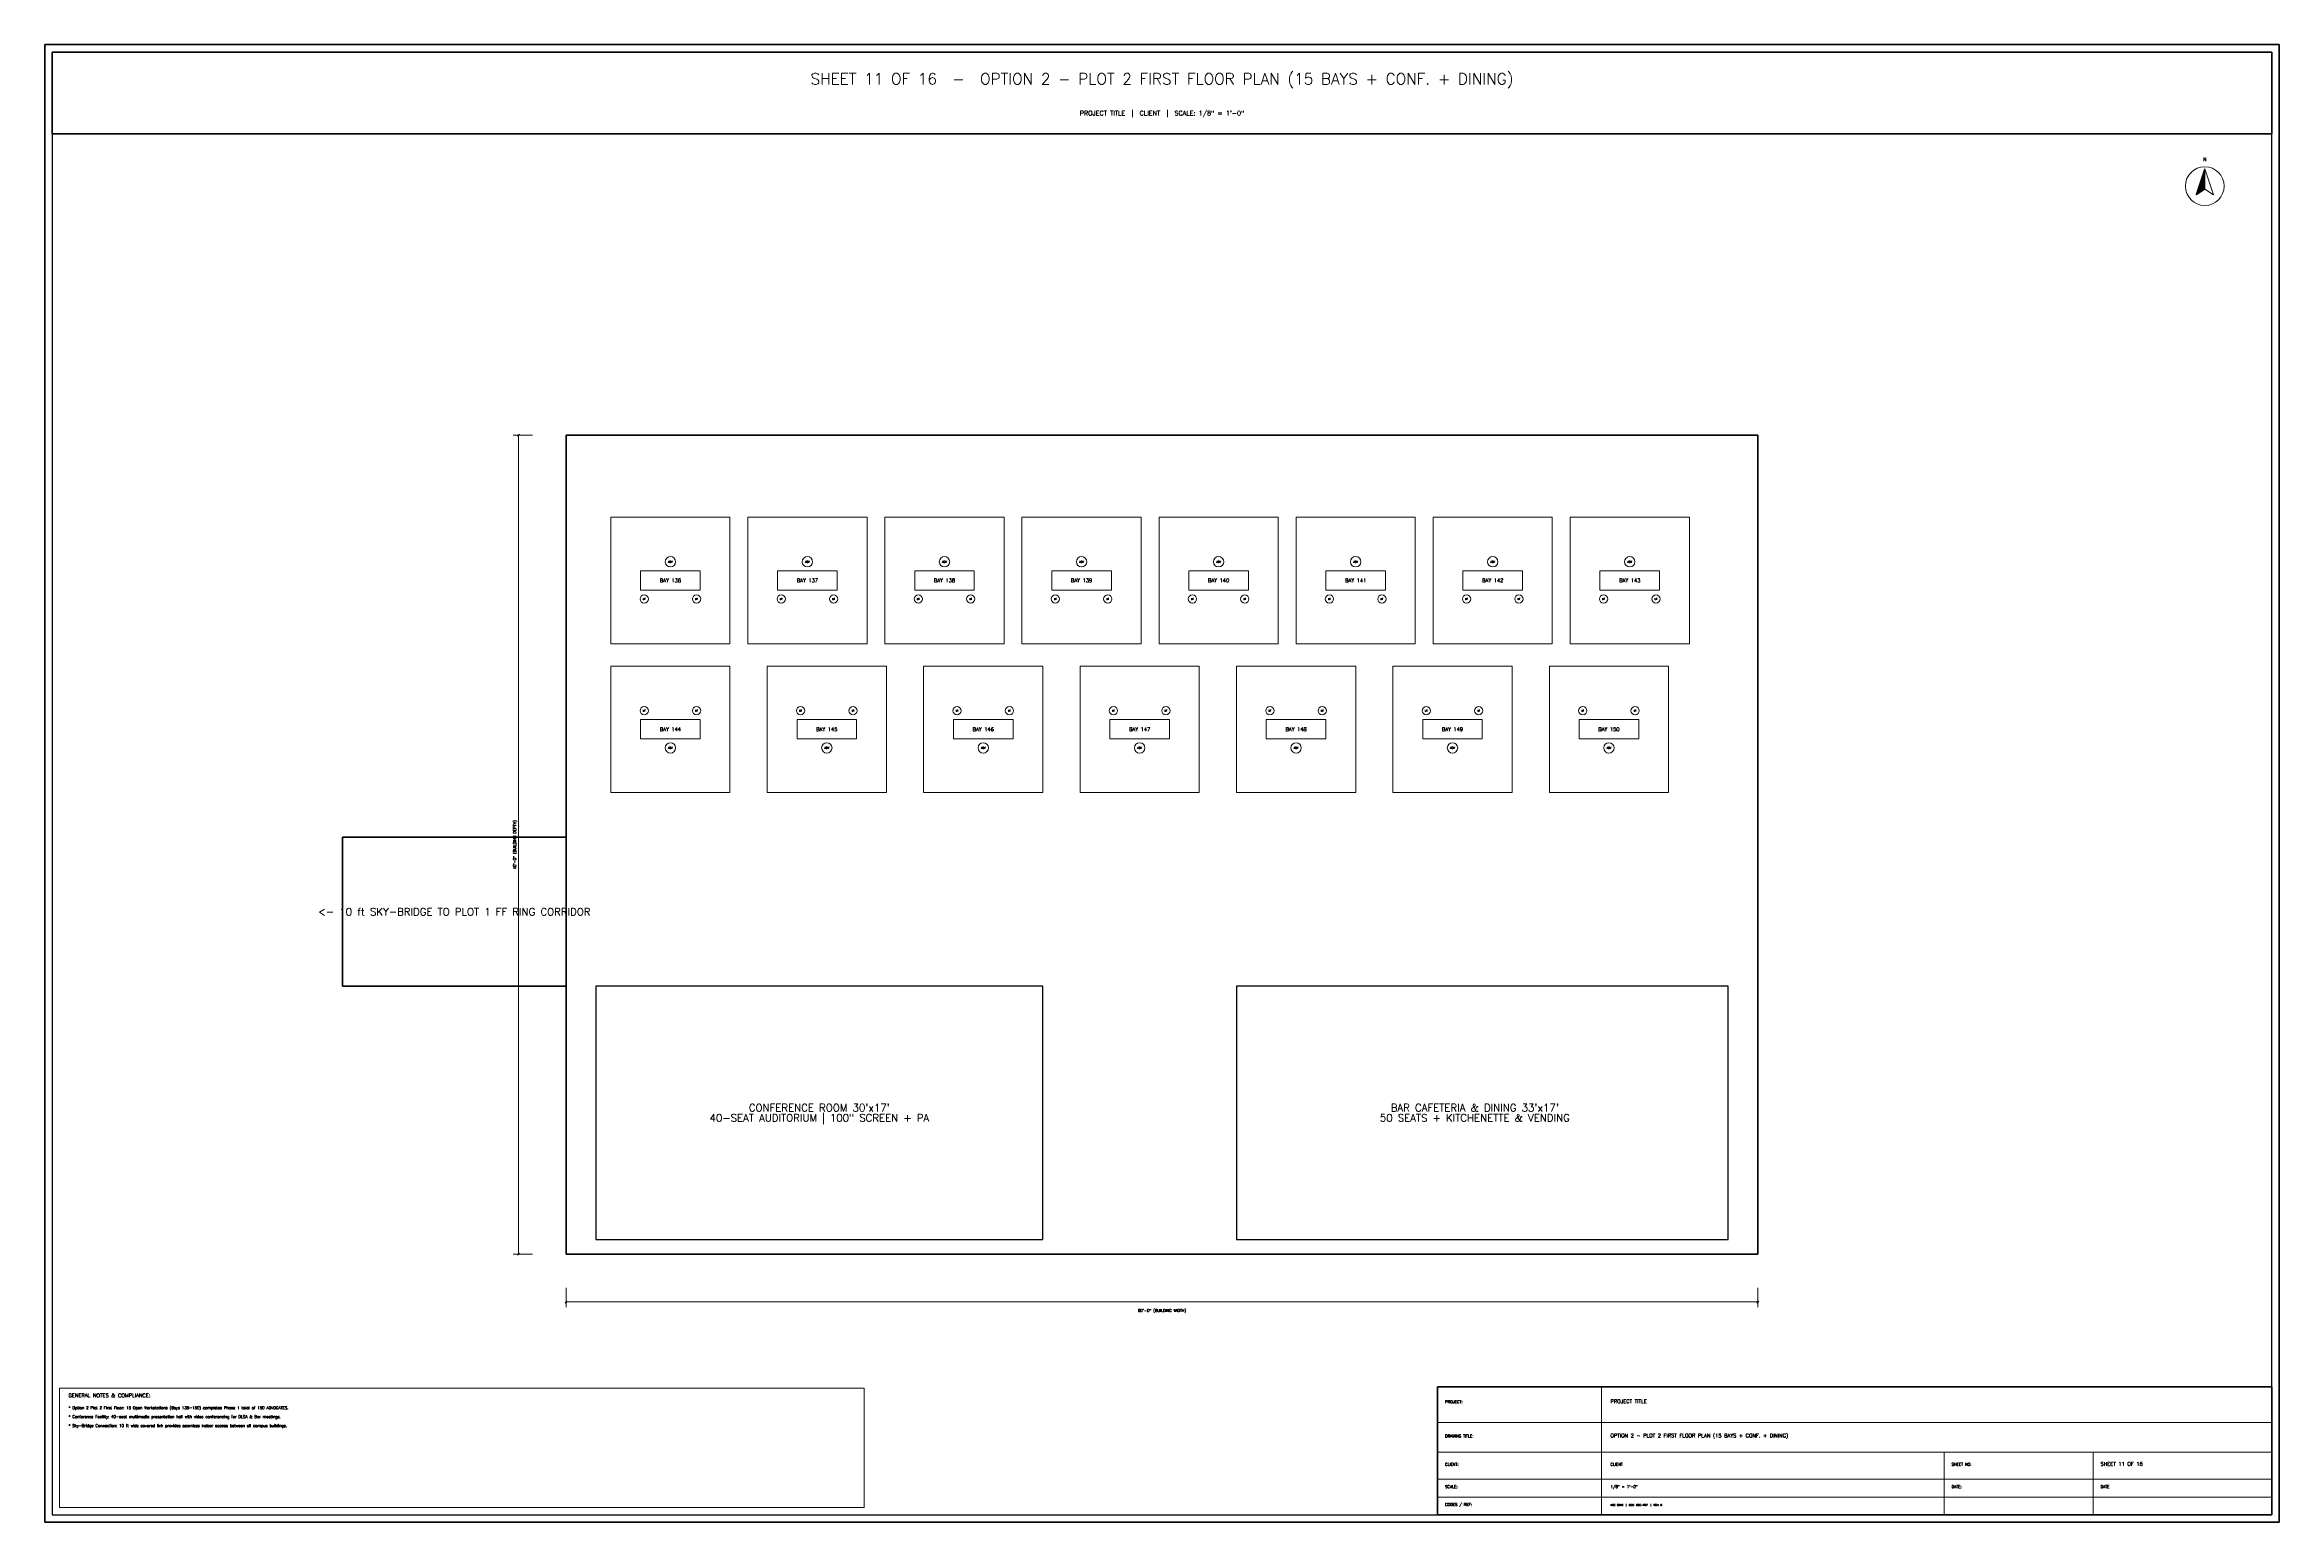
# Model space of a CAD drawing. Header units: inches. Extents: x 0 to 1800, y 0 to 1191.
import ezdxf
from ezdxf.enums import TextEntityAlignment as Align

# ---------------------------------------------------------------- set-up
doc = ezdxf.new("R2010")
doc.units = ezdxf.units.IN
doc.header["$MEASUREMENT"] = 0
for name, color, linetype in [('A-BAY', 3, 'Continuous'), ('A-DIM', 4, 'Continuous'), ('A-FURN', 1, 'Continuous'), ('A-JALI', 6, 'Continuous'), ('A-ROOF', 5, 'Continuous'), ('A-TEXT', 7, 'Continuous'), ('A-TEXT-TTL', 7, 'Continuous'), ('A-TTLB', 7, 'Continuous'), ('A-WALL', 7, 'Continuous')]:
    doc.layers.add(name, color=color, linetype=linetype)
doc.styles.add('SIMPLEX', font='simplex.shx')

msp = doc.modelspace()

# ---------------------------------------------------------------- hatches: boundary and pattern name
at = {"layer": 'A-TTLB'}
h = msp.add_hatch(dxfattribs=at)
h.set_pattern_fill('SOLID')
h.paths.add_polyline_path([(1740, 1090.7), (1733, 1069.6), (1740, 1074.3)])

# ---------------------------------------------------------------- linework, layer by layer
at = {"layer": 'A-BAY', "lineweight": 15}
for p, q in [((552, 708), (552, 810)), ((662.4, 708), (662.4, 810)), ((772.8, 708), (772.8, 810)), ((883.2, 708), (883.2, 810)), ((993.6, 708), (993.6, 810)), ((1104, 708), (1104, 810)), ((1214.4, 708), (1214.4, 810)), ((1324.8, 708), (1324.8, 810)), ((456, 708), (552, 708)), ((566.4, 708), (662.4, 708)), ((676.8, 708), (772.8, 708)), ((787.2, 708), (883.2, 708)), ((897.6, 708), (993.6, 708)), ((1008, 708), (1104, 708)), ((1118.4, 708), (1214.4, 708)), ((1228.8, 708), (1324.8, 708)), ((552, 588), (552, 690)), ((678, 588), (678, 690)), ((804, 588), (804, 690)), ((930, 588), (930, 690)), ((1056, 588), (1056, 690)), ((1182, 588), (1182, 690)), ((1308, 588), (1308, 690)), ((456, 588), (552, 588)), ((582, 588), (678, 588)), ((708, 588), (804, 588)), ((834, 588), (930, 588)), ((960, 588), (1056, 588)), ((1086, 588), (1182, 588)), ((1212, 588), (1308, 588))]:
    msp.add_line(p, q, dxfattribs=at)
at = {"layer": 'A-DIM', "lineweight": 13}
for p, q in [((393, 876), (377.4, 876)), ((393, 216), (377.4, 216)), ((420, 189), (420, 173.4)), ((1380, 189), (1380, 173.4))]:
    msp.add_line(p, q, dxfattribs=at)
at = {"layer": 'A-DIM', "lineweight": 30}
for p, q in [((380.9, 875.2), (382.4, 876.8)), ((380.9, 215.2), (382.4, 216.8)), ((419.2, 176.8), (420.8, 178.3)), ((1379.2, 176.8), (1380.8, 178.3))]:
    msp.add_line(p, q, dxfattribs=at)
at = {"layer": 'A-DIM', "lineweight": 18}
for p, q in [((381.6, 216), (381.6, 876)), ((420, 177.6), (1380, 177.6))]:
    msp.add_line(p, q, dxfattribs=at)
at = {"layer": 'A-FURN', "lineweight": 20}
for p, q in [((528, 766.8), (480, 766.8)), ((480, 766.8), (480, 751.2)), ((528, 751.2), (528, 766.8)), ((638.4, 766.8), (590.4, 766.8)), ((590.4, 766.8), (590.4, 751.2)), ((638.4, 751.2), (638.4, 766.8)), ((748.8, 766.8), (700.8, 766.8)), ((700.8, 766.8), (700.8, 751.2)), ((748.8, 751.2), (748.8, 766.8)), ((859.2, 766.8), (811.2, 766.8)), ((811.2, 766.8), (811.2, 751.2)), ((859.2, 751.2), (859.2, 766.8)), ((969.6, 766.8), (921.6, 766.8)), ((921.6, 766.8), (921.6, 751.2)), ((969.6, 751.2), (969.6, 766.8)), ((1080, 766.8), (1032, 766.8)), ((1032, 766.8), (1032, 751.2)), ((1080, 751.2), (1080, 766.8)), ((1190.4, 766.8), (1142.4, 766.8)), ((1142.4, 766.8), (1142.4, 751.2)), ((1190.4, 751.2), (1190.4, 766.8)), ((1300.8, 766.8), (1252.8, 766.8)), ((1252.8, 766.8), (1252.8, 751.2)), ((1300.8, 751.2), (1300.8, 766.8)), ((480, 751.2), (528, 751.2)), ((590.4, 751.2), (638.4, 751.2)), ((700.8, 751.2), (748.8, 751.2)), ((811.2, 751.2), (859.2, 751.2)), ((921.6, 751.2), (969.6, 751.2)), ((1032, 751.2), (1080, 751.2)), ((1142.4, 751.2), (1190.4, 751.2)), ((1252.8, 751.2), (1300.8, 751.2)), ((528, 646.8), (480, 646.8)), ((480, 646.8), (480, 631.2)), ((480, 631.2), (528, 631.2)), ((528, 631.2), (528, 646.8)), ((654, 646.8), (606, 646.8)), ((606, 646.8), (606, 631.2)), ((606, 631.2), (654, 631.2)), ((654, 631.2), (654, 646.8)), ((780, 646.8), (732, 646.8)), ((732, 646.8), (732, 631.2)), ((732, 631.2), (780, 631.2)), ((780, 631.2), (780, 646.8)), ((906, 646.8), (858, 646.8)), ((858, 646.8), (858, 631.2)), ((858, 631.2), (906, 631.2)), ((906, 631.2), (906, 646.8)), ((1032, 646.8), (984, 646.8)), ((984, 646.8), (984, 631.2)), ((984, 631.2), (1032, 631.2)), ((1032, 631.2), (1032, 646.8)), ((1158, 646.8), (1110, 646.8)), ((1110, 646.8), (1110, 631.2)), ((1110, 631.2), (1158, 631.2)), ((1158, 631.2), (1158, 646.8)), ((1284, 646.8), (1236, 646.8)), ((1236, 646.8), (1236, 631.2)), ((1236, 631.2), (1284, 631.2)), ((1284, 631.2), (1284, 646.8))]:
    msp.add_line(p, q, dxfattribs=at)
at = {"layer": 'A-FURN', "lineweight": 30}
for p, q in [((804, 432), (444, 432)), ((444, 432), (444, 228)), ((804, 228), (804, 432)), ((1356, 432), (960, 432)), ((960, 432), (960, 228)), ((1356, 228), (1356, 432)), ((444, 228), (804, 228)), ((960, 228), (1356, 228))]:
    msp.add_line(p, q, dxfattribs=at)
at = {"layer": 'A-FURN', "lineweight": 18}
for centre in [(504, 774), (614.4, 774), (724.8, 774), (835.2, 774), (945.6, 774), (1056, 774), (1166.4, 774), (1276.8, 774), (504, 624), (630, 624), (756, 624), (882, 624), (1008, 624), (1134, 624), (1260, 624)]:
    msp.add_circle(centre, 4.2, dxfattribs=at)
at = {"layer": 'A-FURN', "lineweight": 15}
for centre in [(482.9, 744), (525.1, 744), (593.3, 744), (635.5, 744), (703.7, 744), (745.9, 744), (814.1, 744), (856.3, 744), (924.5, 744), (966.7, 744), (1034.9, 744), (1077.1, 744), (1145.3, 744), (1187.5, 744), (1255.7, 744), (1297.9, 744), (482.9, 654), (525.1, 654), (608.9, 654), (651.1, 654), (734.9, 654), (777.1, 654), (860.9, 654), (903.1, 654), (986.9, 654), (1029.1, 654), (1112.9, 654), (1155.1, 654), (1238.9, 654), (1281.1, 654)]:
    msp.add_circle(centre, 3.36, dxfattribs=at)
at = {"layer": 'A-JALI', "lineweight": 20}
for p, q in [((456, 810), (552, 810)), ((456, 708), (456, 810)), ((566.4, 810), (662.4, 810)), ((566.4, 708), (566.4, 810)), ((676.8, 810), (772.8, 810)), ((676.8, 708), (676.8, 810)), ((787.2, 810), (883.2, 810)), ((787.2, 708), (787.2, 810)), ((897.6, 810), (993.6, 810)), ((897.6, 708), (897.6, 810)), ((1008, 810), (1104, 810)), ((1008, 708), (1008, 810)), ((1118.4, 810), (1214.4, 810)), ((1118.4, 708), (1118.4, 810)), ((1228.8, 810), (1324.8, 810)), ((1228.8, 708), (1228.8, 810)), ((456, 690), (552, 690)), ((456, 588), (456, 690)), ((582, 690), (678, 690)), ((582, 588), (582, 690)), ((708, 690), (804, 690)), ((708, 588), (708, 690)), ((834, 690), (930, 690)), ((834, 588), (834, 690)), ((960, 690), (1056, 690)), ((960, 588), (960, 690)), ((1086, 690), (1182, 690)), ((1086, 588), (1086, 690)), ((1212, 690), (1308, 690)), ((1212, 588), (1212, 690))]:
    msp.add_line(p, q, dxfattribs=at)
at = {"layer": 'A-ROOF', "lineweight": 40}
for p, q in [((420, 552), (240, 552)), ((240, 552), (240, 432)), ((420, 432), (420, 552)), ((240, 432), (420, 432))]:
    msp.add_line(p, q, dxfattribs=at)
at = {"layer": 'A-TTLB', "lineweight": 50}
for p, q in [((1800, 1190.7), (0, 1190.7)), ((0, 1190.7), (0, 0)), ((1800, 0), (1800, 1190.7)), ((0, 0), (1800, 0))]:
    msp.add_line(p, q, dxfattribs=at)
at = {"layer": 'A-TTLB', "lineweight": 25}
for p, q in [((1794, 1184.7), (6, 1184.7)), ((6, 1184.7), (6, 6)), ((1794, 6), (1794, 1184.7)), ((6, 6), (1794, 6))]:
    msp.add_line(p, q, dxfattribs=at)
at = {"layer": 'A-TTLB', "lineweight": 35}
for p, q in [((1794, 1184.7), (6, 1184.7)), ((6, 1184.7), (6, 1118.7)), ((1794, 1118.7), (1794, 1184.7)), ((6, 1118.7), (1794, 1118.7)), ((1794, 109.2), (1122, 109.2)), ((1122, 109.2), (1122, 6)), ((1794, 6), (1794, 109.2)), ((1122, 6), (1794, 6))]:
    msp.add_line(p, q, dxfattribs=at)
at = {"layer": 'A-TTLB', "lineweight": 20}
for p, q in [((1740, 1090.7), (1747, 1069.6)), ((1747, 1069.6), (1740, 1074.3)), ((660, 108), (12, 108)), ((12, 108), (12, 12)), ((660, 12), (660, 108)), ((1254, 6), (1254, 109.2)), ((1122, 80.4), (1794, 80.4)), ((1122, 56.4), (1794, 56.4)), ((1530, 6), (1530, 56.4)), ((1650, 6), (1650, 56.4)), ((1122, 34.8), (1794, 34.8)), ((1122, 20.4), (1794, 20.4)), ((12, 12), (660, 12))]:
    msp.add_line(p, q, dxfattribs=at)
msp.add_circle((1740, 1076.7), 15.6, dxfattribs=at)
at = {"layer": 'A-WALL', "lineweight": 50}
for p, q in [((1380, 876), (420, 876)), ((420, 876), (420, 216)), ((1380, 216), (1380, 876)), ((420, 216), (1380, 216))]:
    msp.add_line(p, q, dxfattribs=at)

# ---------------------------------------------------------------- texts
at = {"layer": 'A-BAY', "style": 'SIMPLEX'}
for s, p in [('BAY 136', (504, 759)), ('BAY 137', (614.4, 759)), ('BAY 138', (724.8, 759)), ('BAY 139', (835.2, 759)), ('BAY 140', (945.6, 759)), ('BAY 141', (1056, 759)), ('BAY 142', (1166.4, 759)), ('BAY 143', (1276.8, 759)), ('BAY 144', (504, 639)), ('BAY 145', (630, 639)), ('BAY 146', (756, 639)), ('BAY 147', (882, 639)), ('BAY 148', (1008, 639)), ('BAY 149', (1134, 639)), ('BAY 150', (1260, 639))]:
    msp.add_text(s, height=3, dxfattribs=at).set_placement(p, align=Align.MIDDLE_CENTER)
at = {"layer": 'A-DIM', "style": 'SIMPLEX'}
msp.add_text('40\'-0" (BUILDING DEPTH)', height=2.25, rotation=90, dxfattribs=at).set_placement((377.4, 546), align=Align.TOP_CENTER)
msp.add_text('60\'-0" (BUILDING WIDTH)', height=2.25, dxfattribs=at).set_placement((900, 171.8), align=Align.TOP_CENTER)
at = {"layer": 'A-FURN', "style": 'SIMPLEX'}
for s, height, p in [('ADV', 1.5, (504, 774)), ('ADV', 1.5, (614.4, 774)), ('ADV', 1.5, (724.8, 774)), ('ADV', 1.5, (835.2, 774)), ('ADV', 1.5, (945.6, 774)), ('ADV', 1.5, (1056, 774)), ('ADV', 1.5, (1166.4, 774)), ('ADV', 1.5, (1276.8, 774)), ('LIT', 1.12, (482.9, 744)), ('LIT', 1.12, (525.1, 744)), ('LIT', 1.12, (593.3, 744)), ('LIT', 1.12, (635.5, 744)), ('LIT', 1.12, (703.7, 744)), ('LIT', 1.12, (745.9, 744)), ('LIT', 1.12, (814.1, 744)), ('LIT', 1.12, (856.3, 744)), ('LIT', 1.12, (924.5, 744)), ('LIT', 1.12, (966.7, 744)), ('LIT', 1.12, (1034.9, 744)), ('LIT', 1.12, (1077.1, 744)), ('LIT', 1.12, (1145.3, 744)), ('LIT', 1.12, (1187.5, 744)), ('LIT', 1.12, (1255.7, 744)), ('LIT', 1.12, (1297.9, 744)), ('LIT', 1.12, (482.9, 654)), ('LIT', 1.12, (525.1, 654)), ('LIT', 1.12, (608.9, 654)), ('LIT', 1.12, (651.1, 654)), ('LIT', 1.12, (734.9, 654)), ('LIT', 1.12, (777.1, 654)), ('LIT', 1.12, (860.9, 654)), ('LIT', 1.12, (903.1, 654)), ('LIT', 1.12, (986.9, 654)), ('LIT', 1.12, (1029.1, 654)), ('LIT', 1.12, (1112.9, 654)), ('LIT', 1.12, (1155.1, 654)), ('LIT', 1.12, (1238.9, 654)), ('LIT', 1.12, (1281.1, 654)), ('ADV', 1.5, (504, 624)), ('ADV', 1.5, (630, 624)), ('ADV', 1.5, (756, 624)), ('ADV', 1.5, (882, 624)), ('ADV', 1.5, (1008, 624)), ('ADV', 1.5, (1134, 624)), ('ADV', 1.5, (1260, 624))]:
    msp.add_text(s, height=height, dxfattribs=at).set_placement(p, align=Align.MIDDLE_CENTER)
at = {"layer": 'A-ROOF', "style": 'SIMPLEX'}
msp.add_text('<- 10 ft SKY-BRIDGE TO PLOT 1 FF RING CORRIDOR', height=6, dxfattribs=at).set_placement((330, 492), align=Align.MIDDLE_CENTER)
at = {"layer": 'A-TEXT', "style": 'SIMPLEX'}
for s, height, p in [('* Option 2 Plot 2 First Floor: 15 Open Workstations (Bays 136-150) completes Phase 1 total of 150 ADVOCATES.', 2.25, (19.2, 91.2)), ('* Conference Facility: 40-seat multimedia presentation hall with video conferencing for DLSA & Bar meetings.', 2.25, (19.2, 84)), ('* Sky-Bridge Connection: 10 ft wide covered link provides seamless indoor access between all campus buildings.', 2.25, (19.2, 76.8)), ('CLIENT', 2.25, (1261.2, 45.6)), ('1/8" = 1\'-0"', 2.25, (1261.2, 27.6)), ('DATE', 2.25, (1656, 27.6)), ('NBC 2016  |  DOC: DOC-REF  |  REV: 0', 1.5, (1261.2, 13.2))]:
    msp.add_text(s, height=height, dxfattribs=at).set_placement(p)
at = {"layer": 'A-TEXT-TTL', "style": 'SIMPLEX'}
for s, height, p in [('SHEET 11 OF 16  -  OPTION 2 - PLOT 2 FIRST FLOOR PLAN (15 BAYS + CONF. + DINING)', 9, (900, 1163.1)), ('PROJECT TITLE  |  CLIENT  |  SCALE: 1/8" = 1\'-0"', 3.75, (900, 1135.5)), ('N', 3, (1740, 1098.3)), ('40-SEAT AUDITORIUM | 100" SCREEN + PA', 6, (624, 325.9)), ("CONFERENCE ROOM 30'x17'", 6, (624, 334.1)), ('50 SEATS + KITCHENETTE & VENDING', 6, (1152, 325.9)), ("BAR CAFETERIA & DINING 33'x17'", 6, (1152, 334.1))]:
    msp.add_text(s, height=height, dxfattribs=at).set_placement(p, align=Align.MIDDLE_CENTER)
for s, height, p in [('GENERAL NOTES & COMPLIANCE:', 3, (19.2, 100.8)), ('PROJECT:', 2.25, (1128, 96)), ('PROJECT TITLE', 3, (1261.2, 96)), ('DRAWING TITLE:', 2.25, (1128, 68.4)), ('OPTION 2 - PLOT 2 FIRST FLOOR PLAN (15 BAYS + CONF. + DINING)', 3, (1261.2, 68.4)), ('CLIENT:', 2.25, (1128, 45.6)), ('SHEET NO:', 2.25, (1536, 45.6)), ('SHEET 11 OF 16', 3, (1656, 45.6)), ('SCALE:', 2.25, (1128, 27.6)), ('DATE:', 2.25, (1536, 27.6)), ('CODES / REF:', 2.25, (1128, 13.2))]:
    msp.add_text(s, height=height, dxfattribs=at).set_placement(p)

doc.saveas('drawing.dxf')
